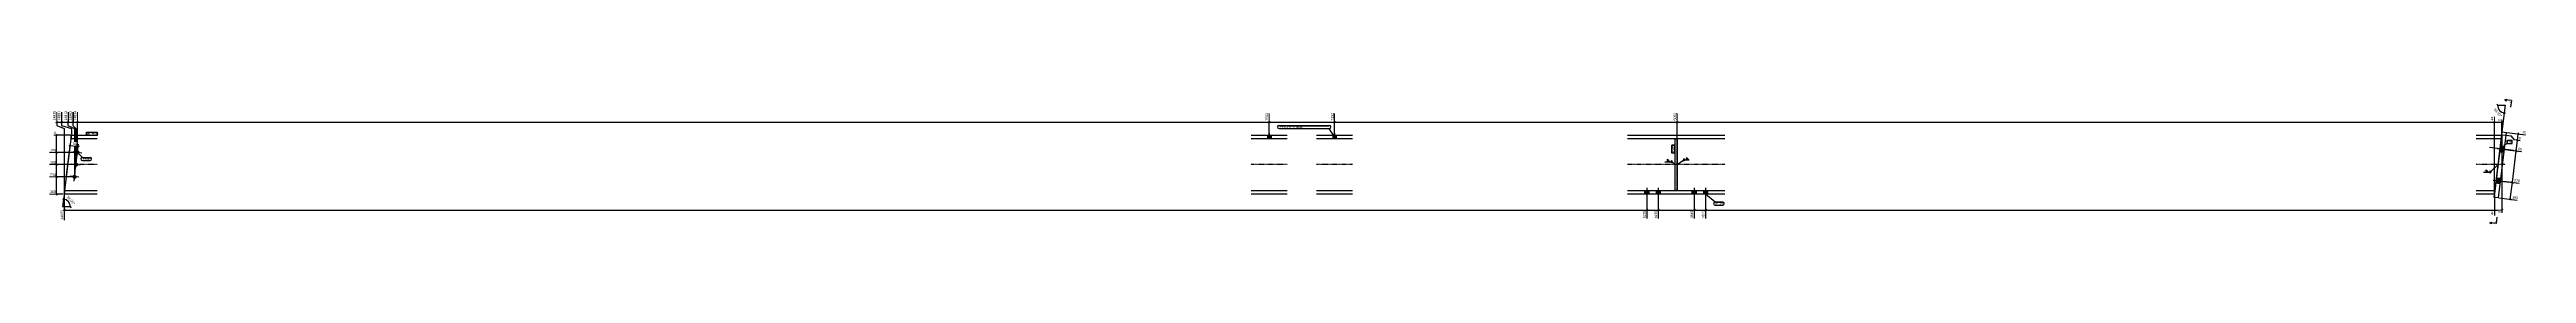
# Model space of a CAD drawing. Header units: millimetres. Extents: x 120 to 57375, y 10 to 4935.
# Drawn here: x 42199 to 57375, y 10 to 771 of the extents above; entities that cross this region are included whole.
import ezdxf

# ---------------------------------------------------------------- set-up
doc = ezdxf.new("R2010")
doc.units = ezdxf.units.MM
doc.linetypes.add('DXK_LINE_DOT2', pattern=[3.9198, 1.9599, -1.9599])
doc.linetypes.add('DXK_LINE_DOT3', pattern=[5.9187, 2.979, -0.9799, 0.9799, -0.9799])
for name, color, linetype in [('MÅLSÆTNING', 7, 'Continuous'), ('STÅL', 7, 'Continuous'), ('TEKST', 7, 'Continuous')]:
    doc.layers.add(name, color=color, linetype=linetype)
doc.styles.add('Arial', font='ARIAL.TTF', dxfattribs={"height": 0.2})
doc.styles.add('Arial Narrow', font='ARIALN.TTF', dxfattribs={"height": 0.2})

msp = doc.modelspace()

# ---------------------------------------------------------------- hatches: boundary and pattern name
at = {"layer": 'STÅL', "linetype": 'Continuous'}
for points in [[(42357, 447, -1), (42383, 444, -1)], [(49683, 551), (49661, 551), (49661, 529), (49683, 529)], [(50083, 551), (50061, 551), (50061, 529), (50083, 529)], [(57236, 447), (57240, 480), (57215, 483), (57211, 450)], [(57236, 447), (57240, 480), (57215, 483), (57211, 450)], [(42339, 298, -1), (42365, 295, -1)], [(42348, 373, -1), (42374, 370, -1)], [(51998, 214), (51972, 214), (51972, 191), (51998, 191)], [(51998, 214), (51972, 214), (51972, 191), (51998, 191)], [(52068, 214), (52042, 214), (52042, 191), (52068, 191)], [(52068, 214), (52042, 214), (52042, 191), (52068, 191)], [(52288, 214), (52262, 214), (52262, 191), (52288, 191)], [(52288, 214), (52262, 214), (52262, 191), (52288, 191)], [(52358, 214), (52332, 214), (52332, 191), (52358, 191)], [(52358, 214), (52332, 214), (52332, 191), (52358, 191)], [(57192, 291), (57188, 259), (57213, 255), (57217, 288)], [(57192, 291), (57188, 259), (57213, 255), (57217, 288)]]:
    msp.add_hatch(color=96, dxfattribs=at).paths.add_polyline_path(points)

# ---------------------------------------------------------------- linework, layer by layer
at = {"layer": 'MÅLSÆTNING', "color": 7, "linetype": 'Continuous'}
for p, q in [((42335, 629), (42347, 633)), ((42341, 692), (42341, 611)), ((42341, 631), (42370, 631)), ((42341, 611), (42361, 591)), ((42376, 633), (42364, 629)), ((42376, 633), (42364, 629)), ((42370, 450), (42370, 692)), ((42370, 450), (42370, 692)), ((42370, 631), (49672, 631)), ((49678, 633), (49666, 629)), ((49666, 629), (49678, 633)), ((49672, 555), (49672, 683)), ((49672, 555), (49672, 683)), ((49672, 631), (50072, 631)), ((50066, 629), (50078, 633)), ((50072, 555), (50072, 683)), ((52178, 633), (52166, 629)), ((52166, 629), (52178, 633)), ((52172, 533), (52172, 683)), ((52172, 533), (52172, 683)), ((57201, 728), (57196, 740)), ((57198, 734), (57246, 734)), ((57224, 555), (57240, 687)), ((57234, 685), (57247, 688)), ((57240, 687), (57246, 734)), ((42329, 551), (42225, 551)), ((42243, 545), (42239, 557)), ((42319, 486), (42331, 489)), ((42325, 488), (42375, 482)), ((42352, 301), (42376, 496)), ((42361, 591), (42361, 375)), ((42381, 483), (42368, 480)), ((57224, 547), (57224, 77)), ((57274, 459), (57344, 451)), ((57314, 448), (57311, 461)), ((42357, 371), (42199, 371)), ((42243, 365), (42239, 377)), ((42241, 297), (42241, 371)), ((57289, 263), (57313, 455)), ((42348, 297), (42199, 297)), ((42348, 297), (42199, 297)), ((42282, 191), (42199, 191)), ((42239, 303), (42243, 291)), ((42239, 197), (42243, 185)), ((42241, 191), (42241, 297)), ((51985, 167), (51985, 42)), ((52055, 167), (52055, 42)), ((52275, 167), (52275, 42)), ((52345, 167), (52345, 42)), ((52345, 167), (52345, 42)), ((57180, 187), (57180, 61)), ((57219, 271), (57331, 258)), ((57219, 271), (57331, 258)), ((57287, 269), (57291, 256)), ((57291, 256), (57287, 269)), ((42295, 96), (42283, 91)), ((51991, 96), (51979, 91)), ((51985, 93), (52055, 93)), ((52049, 91), (52061, 96)), ((52281, 96), (52269, 91)), ((52275, 93), (52345, 93)), ((52351, 96), (52339, 91)), ((52339, 91), (52351, 96)), ((57174, 91), (57186, 96)), ((57180, 93), (57224, 93)), ((57230, 96), (57218, 91))]:
    msp.add_line(p, q, dxfattribs=at)
msp.add_arc((57246, 734), 48, 180, 263, dxfattribs=at)
at = {"layer": 'STÅL', "color": 2, "linetype": 'Continuous'}
for p, q in [((42330, 529), (42293, 230)), ((42333, 551), (42330, 529)), ((42491, 529), (42330, 529)), ((42333, 551), (42491, 551)), ((49561, 551), (49782, 551)), ((49782, 529), (49561, 529)), ((49961, 551), (50182, 551)), ((50182, 529), (49961, 529)), ((51867, 551), (52463, 551)), ((52463, 529), (51867, 529)), ((52157, 528), (52157, 215)), ((52157, 528), (52172, 528)), ((52172, 528), (52172, 215)), ((57068, 551), (57224, 551)), ((57221, 529), (57068, 529)), ((57177, 171), (57226, 571)), ((57251, 568), (57202, 168)), ((57224, 551), (57221, 529)), ((57226, 571), (57251, 568)), ((42293, 230), (42289, 191)), ((42491, 191), (42289, 191)), ((42291, 214), (42491, 214)), ((49561, 214), (49782, 214)), ((49782, 191), (49561, 191)), ((49961, 214), (50182, 214)), ((50182, 191), (49961, 191)), ((51867, 214), (52463, 214)), ((52463, 191), (51867, 191)), ((52157, 215), (52172, 215)), ((57068, 214), (57182, 214)), ((57180, 191), (57068, 191)), ((57202, 168), (57177, 171)), ((57182, 214), (57180, 191))]:
    msp.add_line(p, q, dxfattribs=at)
at = {"layer": 'STÅL', "color": 7, "linetype": 'DXK_LINE_DOT2'}
for p, q in [((42330, 529), (42333, 551)), ((52157, 528), (52157, 215)), ((52172, 528), (52157, 528)), ((52172, 215), (52172, 528)), ((57221, 529), (57182, 214)), ((52157, 215), (52172, 215))]:
    msp.add_line(p, q, dxfattribs=at)
at = {"layer": 'STÅL', "color": 96, "linetype": 'Continuous'}
for p, q in [((42367, 420), (42373, 471)), ((49661, 551), (49661, 529)), ((49672, 564), (49672, 529)), ((49683, 551), (49683, 529)), ((50061, 551), (50061, 529)), ((50072, 564), (50072, 529)), ((50083, 551), (50083, 529)), ((57297, 457), (57149, 475)), ((57195, 469), (57342, 451)), ((57215, 483), (57240, 480)), ((57240, 480), (57215, 483)), ((42387, 368), (42335, 374)), ((42396, 442), (42344, 449)), ((42349, 271), (42355, 323)), ((42358, 345), (42364, 397)), ((57211, 450), (57236, 447)), ((57236, 447), (57211, 450)), ((42378, 294), (42326, 300)), ((51972, 214), (51972, 191)), ((51972, 214), (51972, 191)), ((51985, 229), (51985, 124)), ((51985, 229), (51985, 124)), ((51998, 214), (51998, 191)), ((51998, 214), (51998, 191)), ((52042, 214), (52042, 191)), ((52042, 214), (52042, 191)), ((52055, 229), (52055, 124)), ((52055, 229), (52055, 124)), ((52068, 214), (52068, 191)), ((52068, 214), (52068, 191)), ((52262, 214), (52262, 191)), ((52262, 214), (52262, 191)), ((52275, 229), (52275, 124)), ((52275, 229), (52275, 124)), ((52288, 214), (52288, 191)), ((52288, 214), (52288, 191)), ((52332, 214), (52332, 191)), ((52332, 214), (52332, 191)), ((52345, 229), (52345, 124)), ((52345, 229), (52345, 124)), ((52358, 214), (52358, 191)), ((52358, 214), (52358, 191)), ((57171, 277), (57289, 263)), ((57171, 277), (57289, 263)), ((57188, 259), (57213, 255)), ((57188, 259), (57213, 255)), ((57192, 291), (57217, 288)), ((57192, 291), (57217, 288))]:
    msp.add_line(p, q, dxfattribs=at)
at = {"layer": 'STÅL', "color": 7, "linetype": 'DXK_LINE_DOT3'}
for p, q in [((42491, 371), (42271, 371)), ((49782, 371), (49561, 371)), ((50182, 371), (49961, 371)), ((52463, 371), (51867, 371)), ((57242, 371), (57068, 371))]:
    msp.add_line(p, q, dxfattribs=at)

# ---------------------------------------------------------------- next in the draw order: wipeouts: each hides what was drawn before it
at = {"color": 0, "linetype": 'Continuous'}
for points in [[(42367, 693), (42345, 693), (42345, 637), (42367, 637)], [(49668, 683), (49646, 683), (49646, 637), (49668, 637)], [(50069, 683), (50046, 683), (50046, 637), (50069, 637)], [(57345, 454), (57348, 476), (57322, 479), (57319, 457)], [(42235, 374), (42235, 397), (42199, 397), (42199, 374)], [(52052, 87), (52029, 87), (52029, 41), (52052, 41)], [(57221, 90), (57198, 90), (57198, 73), (57221, 73)]]:
    msp.add_wipeout(points, dxfattribs=at).dxf.layer = 'MÅLSÆTNING'
at = {"color": 0}
for points, layer in [([(57209, 662), (57225, 677), (57187, 721), (57170, 706)], 'MÅLSÆTNING'), ([(52154, 463), (52140, 463), (52140, 444), (52154, 444)], 'TEKST')]:
    msp.add_wipeout(points, dxfattribs=at).dxf.layer = layer

# ---------------------------------------------------------------- next in the draw order: linework, layer by layer
at = {"layer": 'MÅLSÆTNING', "color": 7, "linetype": 'Continuous'}
for p, q in [((42347, 633), (42335, 629)), ((42341, 692), (42341, 611)), ((42341, 611), (42361, 591)), ((50078, 633), (50066, 629)), ((50072, 555), (50072, 683)), ((50072, 631), (52172, 631)), ((57174, 629), (57186, 633)), ((57180, 195), (57180, 663)), ((57180, 631), (57224, 631)), ((57230, 633), (57218, 629)), ((57224, 555), (57224, 647)), ((42241, 446), (42241, 551)), ((42352, 591), (42352, 301)), ((42361, 591), (42361, 375)), ((57283, 544), (57228, 551)), ((57274, 459), (57344, 451)), ((57301, 522), (57283, 544)), ((57337, 517), (57301, 522)), ((57311, 461), (57314, 448)), ((57313, 455), (57321, 519)), ((57322, 513), (57319, 525)), ((42366, 446), (42199, 446)), ((42239, 452), (42243, 440)), ((42243, 440), (42239, 452)), ((42243, 291), (42239, 303)), ((51985, 167), (51985, 42)), ((57180, 187), (57180, 61)), ((57275, 165), (57278, 153)), ((57276, 159), (57289, 263)), ((42289, 93), (51985, 93)), ((51979, 91), (51991, 96)), ((52345, 93), (57180, 93)), ((57174, 91), (57186, 96))]:
    msp.add_line(p, q, dxfattribs=at)

# ---------------------------------------------------------------- next in the draw order: texts
at = {"layer": 'MÅLSÆTNING', "color": 3, "linetype": 'Continuous', "style": 'Arial Narrow'}
for s, rotation, p in [('14854', 90.0002, (42364, 641)), ('7552', 90.0002, (49665, 641)), ('7152', 90.0002, (50066, 641)), ('85', -7.0015, (57323, 460)), ('5169', 90.0002, (52048, 44)), ('0', 90.0002, (57217, 77))]:
    msp.add_text(s, height=15.3, rotation=rotation, dxfattribs=at).set_placement(p)
at = {"layer": 'MÅLSÆTNING', "color": 3, "style": 'Arial Narrow'}
msp.add_text('83.00°', height=15.3, rotation=-48.5009, dxfattribs=at).set_placement((57174, 706))
at = {"layer": 'MÅLSÆTNING', "color": 3, "linetype": 'Continuous', "style": 'Arial Narrow'}
msp.add_text('180', height=15.3, dxfattribs=at).set_placement((42202, 378))

# ---------------------------------------------------------------- next in the draw order: wipeouts: each hides what was drawn before it
at = {"color": 0}
msp.add_wipeout([(52154, 463), (52140, 463), (52140, 444), (52154, 444)], dxfattribs=at).dxf.layer = 'TEKST'

# ---------------------------------------------------------------- next in the draw order: wipeouts: each hides what was drawn before it
at = {"color": 0, "linetype": 'Continuous'}
for points, layer in [([(42237, 554), (42237, 577), (42221, 577), (42221, 554)], 'MÅLSÆTNING'), ([(57341, 520), (57343, 542), (57327, 544), (57324, 522)], 'MÅLSÆTNING'), ([(42235, 300), (42235, 322), (42199, 322), (42199, 300)], 'MÅLSÆTNING'), ([(42235, 194), (42235, 217), (42199, 217), (42199, 194)], 'MÅLSÆTNING'), ([(57331, 261), (57334, 283), (57299, 287), (57296, 265)], 'MÅLSÆTNING'), ([(51982, 87), (51959, 87), (51959, 41), (51982, 41)], 'MÅLSÆTNING'), ([(52342, 87), (52319, 87), (52319, 41), (52342, 41)], 'MÅLSÆTNING'), ([(57176, 87), (57154, 87), (57154, 61), (57176, 61)], 'MÅLSÆTNING'), ([(57277, 748), (57278, 758), (57270, 759), (57268, 749)], 'TEKST')]:
    msp.add_wipeout(points, dxfattribs=at).dxf.layer = layer
at = {"color": 0}
for points in [[(49777, 594), (49777, 608), (49735, 608), (49735, 594)], [(52154, 488), (52140, 488), (52140, 467), (52154, 467)]]:
    msp.add_wipeout(points, dxfattribs=at).dxf.layer = 'TEKST'

# ---------------------------------------------------------------- next in the draw order: hatches: boundary and pattern name
at = {"layer": 'TEKST', "linetype": 'Continuous'}
msp.add_hatch(color=30, dxfattribs=at).paths.add_polyline_path([(57253, 766), (57253, 761), (57243, 767)])

# ---------------------------------------------------------------- next in the draw order: linework, layer by layer
at = {"layer": 'MÅLSÆTNING', "color": 7, "linetype": 'Continuous'}
for p, q in [((42306, 629), (42318, 633)), ((42312, 692), (42312, 611)), ((42312, 631), (42341, 631)), ((42312, 611), (42352, 591)), ((42303, 307), (42327, 502)), ((57283, 544), (57228, 551)), ((57255, 568), (57369, 554)), ((57301, 522), (57283, 544)), ((57337, 517), (57301, 522)), ((57322, 513), (57319, 525)), ((57321, 519), (57325, 559)), ((57324, 565), (57327, 553)), ((42357, 371), (42199, 371)), ((42239, 377), (42243, 365)), ((42241, 371), (42241, 446)), ((42289, 187), (42289, 32)), ((52055, 167), (52055, 42)), ((52275, 167), (52275, 42)), ((57206, 168), (57318, 154)), ((52061, 96), (52049, 91)), ((52055, 93), (52275, 93)), ((52269, 91), (52281, 96))]:
    msp.add_line(p, q, dxfattribs=at)
at = {"layer": 'TEKST', "color": 30, "linetype": 'Continuous'}
for p, q in [((57243, 767), (57254, 771)), ((57243, 767), (57253, 761)), ((57253, 761), (57254, 771))]:
    msp.add_line(p, q, dxfattribs=at)
at = {"layer": 'TEKST', "color": 7, "linetype": 'Continuous'}
msp.add_line((57283, 762), (57243, 767), dxfattribs=at)

# ---------------------------------------------------------------- next in the draw order: texts
at = {"layer": 'MÅLSÆTNING', "color": 3, "linetype": 'Continuous', "style": 'Arial Narrow'}
for s, p in [('0', (42225, 558)), ('254', (42202, 303)), ('360', (42202, 198))]:
    msp.add_text(s, height=15.3, dxfattribs=at).set_placement(p)
for s, rotation, p in [('0', -7.0015, (57328, 525)), ('278', -7.0015, (57299, 268)), ('5239', 90.0002, (51978, 44)), ('4879', 90.0002, (52338, 44)), ('44', 90.0002, (57173, 64))]:
    msp.add_text(s, height=15.3, rotation=rotation, dxfattribs=at).set_placement(p)
at = {"layer": 'TEKST', "color": 3, "linetype": 'Continuous', "style": 'Arial'}
msp.add_text('A', height=9.55, rotation=-7.0015, dxfattribs=at).set_placement((57268, 749))

# ---------------------------------------------------------------- next in the draw order: wipeouts: each hides what was drawn before it
at = {"color": 0}
for points in [[(49777, 594), (49777, 608), (49735, 608), (49735, 594)], [(52154, 488), (52140, 488), (52140, 467), (52154, 467)]]:
    msp.add_wipeout(points, dxfattribs=at).dxf.layer = 'TEKST'

# ---------------------------------------------------------------- next in the draw order: linework, layer by layer
at = {"layer": 'TEKST', "color": 7, "linetype": 'Continuous'}
for p, q in [((52138, 442), (52138, 490)), ((52157, 490), (52138, 490)), ((52157, 442), (52157, 490)), ((52157, 442), (52138, 442))]:
    msp.add_line(p, q, dxfattribs=at)

# ---------------------------------------------------------------- next in the draw order: texts
at = {"layer": 'TEKST', "color": 3, "style": 'Arial Narrow'}
for s, p in [('BS', (52154, 467)), ('A9', (52154, 444))]:
    msp.add_text(s, height=13.4, rotation=90.0002, dxfattribs=at).set_placement(p)

# ---------------------------------------------------------------- next in the draw order: wipeouts: each hides what was drawn before it
at = {"color": 0, "linetype": 'Continuous'}
for points, layer in [([(42338, 693), (42315, 693), (42315, 637), (42338, 637)], 'MÅLSÆTNING'), ([(57221, 651), (57198, 651), (57198, 635), (57221, 635)], 'MÅLSÆTNING'), ([(57373, 556), (57375, 579), (57350, 582), (57347, 559)], 'MÅLSÆTNING'), ([(57319, 157), (57321, 179), (57286, 184), (57283, 162)], 'MÅLSÆTNING'), ([(42285, 87), (42263, 87), (42263, 32), (42285, 32)], 'MÅLSÆTNING'), ([(52272, 87), (52249, 87), (52249, 41), (52272, 41)], 'MÅLSÆTNING'), ([(57187, 16), (57189, 26), (57180, 27), (57179, 17)], 'TEKST')]:
    msp.add_wipeout(points, dxfattribs=at).dxf.layer = layer
at = {"color": 0}
for points in [[(50038, 594), (50038, 608), (49781, 608), (49781, 594)], [(52449, 126), (52449, 140), (52406, 140), (52406, 126)]]:
    msp.add_wipeout(points, dxfattribs=at).dxf.layer = 'TEKST'

# ---------------------------------------------------------------- next in the draw order: hatches: boundary and pattern name
at = {"layer": 'TEKST', "linetype": 'Continuous'}
msp.add_hatch(color=30, dxfattribs=at).paths.add_polyline_path([(57162, 20), (57161, 15), (57151, 16)])

# ---------------------------------------------------------------- next in the draw order: linework, layer by layer
at = {"layer": 'MÅLSÆTNING', "color": 7, "linetype": 'Continuous'}
for p, q in [((42267, 629), (42279, 633)), ((42273, 692), (42273, 611)), ((42273, 631), (42312, 631)), ((42273, 611), (42333, 591)), ((42318, 633), (42306, 629)), ((42312, 692), (42312, 611)), ((42312, 611), (42352, 591)), ((52172, 631), (57180, 631)), ((57174, 629), (57186, 633)), ((57180, 195), (57180, 663)), ((42333, 591), (42333, 555)), ((42352, 591), (42352, 301)), ((42291, 162), (42279, 159)), ((42285, 161), (42279, 113)), ((42288, 187), (42285, 161)), ((42327, 113), (42279, 113)), ((42325, 119), (42329, 107))]:
    msp.add_line(p, q, dxfattribs=at)
msp.add_arc((42279, 113), 48, 0, 83, dxfattribs=at)
at = {"layer": 'TEKST', "color": 7, "linetype": 'Continuous'}
for p, q in [((57283, 762), (57278, 722)), ((57191, 11), (57151, 16)), ((57191, 11), (57196, 51))]:
    msp.add_line(p, q, dxfattribs=at)
at = {"layer": 'TEKST', "color": 30, "linetype": 'Continuous'}
for p, q in [((57151, 16), (57162, 20)), ((57160, 10), (57151, 16)), ((57162, 20), (57160, 10))]:
    msp.add_line(p, q, dxfattribs=at)

# ---------------------------------------------------------------- next in the draw order: texts
at = {"layer": 'MÅLSÆTNING', "color": 3, "linetype": 'Continuous', "style": 'Arial Narrow'}
for s, rotation, p in [('14863', 90.0002, (42335, 641)), ('0', 90.0002, (57217, 638)), ('20', -7.0015, (57350, 562)), ('383', -7.0015, (57287, 164)), ('14935', 90.0002, (42282, 35)), ('4949', 90.0002, (52268, 44))]:
    msp.add_text(s, height=15.3, rotation=rotation, dxfattribs=at).set_placement(p)
at = {"layer": 'TEKST', "color": 3, "linetype": 'Continuous', "style": 'Arial'}
msp.add_text('A', height=9.55, rotation=-7.0015, dxfattribs=at).set_placement((57179, 17))

# ---------------------------------------------------------------- next in the draw order: wipeouts: each hides what was drawn before it
at = {"color": 0}
for points in [[(50038, 594), (50038, 608), (49781, 608), (49781, 594)], [(52227, 401), (52227, 413), (52219, 413), (52219, 401)], [(52449, 126), (52449, 140), (52406, 140), (52406, 126)]]:
    msp.add_wipeout(points, dxfattribs=at).dxf.layer = 'TEKST'

# ---------------------------------------------------------------- next in the draw order: hatches: boundary and pattern name
at = {"layer": 'TEKST', "linetype": 'Continuous'}
msp.add_hatch(color=3, dxfattribs=at).paths.add_polyline_path([(52182, 375), (52172, 371), (52179, 379)])

# ---------------------------------------------------------------- next in the draw order: linework, layer by layer
at = {"layer": 'TEKST', "color": 7, "linetype": 'Continuous'}
for p, q in [((49732, 611), (50040, 611)), ((49732, 592), (50040, 592)), ((50072, 540), (50040, 592)), ((52345, 192), (52404, 143)), ((52404, 143), (52451, 143)), ((52404, 124), (52451, 124))]:
    msp.add_line(p, q, dxfattribs=at)
at = {"layer": 'TEKST', "color": 3, "linetype": 'Continuous'}
for p, q in [((52172, 371), (52213, 400)), ((52213, 400), (52246, 400)), ((52243, 400), (52229, 414)), ((52229, 414), (52229, 400)), ((52229, 400), (52243, 400))]:
    msp.add_line(p, q, dxfattribs=at)
at = {"layer": 'TEKST', "color": 7, "linetype": 'Continuous'}
for centre, start, end in [((49732, 601), 90, 270), ((50040, 601), 270, 90), ((52404, 133), 90, 270), ((52451, 133), 270, 90)]:
    msp.add_arc(centre, 9.4, start, end, dxfattribs=at)
at = {"layer": 'TEKST', "color": 3, "linetype": 'Continuous'}
for start, end in [(90, 270), (270, 90)]:
    msp.add_arc((52213, 400), 5, start, end, dxfattribs=at)

# ---------------------------------------------------------------- next in the draw order: texts
at = {"layer": 'TEKST', "color": 3, "style": 'Arial Narrow'}
for s, height, p in [('2*D22', 13.4, (49735, 594)), ('Lifting holes', 13.36, (49781, 594)), ('5', 9.54, (52220, 402)), ('8*D26', 13.4, (52406, 126))]:
    msp.add_text(s, height=height, dxfattribs=at).set_placement(p)

# ---------------------------------------------------------------- next in the draw order: wipeouts: each hides what was drawn before it
at = {"color": 0, "linetype": 'Continuous'}
for points in [[(42309, 693), (42286, 693), (42286, 637), (42309, 637)], [(52169, 683), (52147, 683), (52147, 637), (52169, 637)], [(57176, 663), (57154, 663), (57154, 637), (57176, 637)]]:
    msp.add_wipeout(points, dxfattribs=at).dxf.layer = 'MÅLSÆTNING'
at = {"color": 0}
for points, layer in [([(42339, 127), (42356, 142), (42317, 186), (42300, 171)], 'MÅLSÆTNING'), ([(57285, 503), (57285, 517), (57259, 517), (57259, 503)], 'TEKST'), ([(57126, 327), (57126, 338), (57119, 338), (57119, 327)], 'TEKST')]:
    msp.add_wipeout(points, dxfattribs=at).dxf.layer = layer

# ---------------------------------------------------------------- next in the draw order: hatches: boundary and pattern name
at = {"layer": 'TEKST', "linetype": 'Continuous'}
msp.add_hatch(color=3, dxfattribs=at).paths.add_polyline_path([(57193, 366), (57202, 371), (57196, 363)])

# ---------------------------------------------------------------- next in the draw order: linework, layer by layer
at = {"layer": 'MÅLSÆTNING', "color": 7, "linetype": 'Continuous'}
for p, q in [((42237, 629), (42249, 633)), ((42243, 692), (42243, 611)), ((42243, 631), (42273, 631)), ((42243, 611), (42289, 591)), ((42279, 633), (42267, 629)), ((42273, 692), (42273, 611)), ((42273, 611), (42333, 591)), ((42289, 591), (42289, 195)), ((42333, 591), (42333, 555))]:
    msp.add_line(p, q, dxfattribs=at)
at = {"layer": 'TEKST', "color": 3, "linetype": 'Continuous'}
for p, q in [((57112, 326), (57153, 326)), ((57143, 326), (57128, 340)), ((57128, 340), (57128, 326)), ((57128, 326), (57143, 326)), ((57202, 371), (57153, 326))]:
    msp.add_line(p, q, dxfattribs=at)
for start, end in [(90, 270), (270, 90)]:
    msp.add_arc((57153, 326), 5, start, end, dxfattribs=at)

# ---------------------------------------------------------------- next in the draw order: texts
at = {"layer": 'MÅLSÆTNING', "color": 3, "linetype": 'Continuous', "style": 'Arial Narrow'}
for s, p in [('14872', (42306, 641)), ('5052', (52166, 641)), ('44', (57173, 641))]:
    msp.add_text(s, height=15.3, rotation=90.0002, dxfattribs=at).set_placement(p)
at = {"layer": 'MÅLSÆTNING', "color": 3, "style": 'Arial Narrow'}
msp.add_text('83.00°', height=15.3, rotation=-48.5009, dxfattribs=at).set_placement((42304, 171))
at = {"layer": 'TEKST', "color": 3, "style": 'Arial Narrow'}
msp.add_text('6', height=9.54, dxfattribs=at).set_placement((57119, 328))

# ---------------------------------------------------------------- next in the draw order: wipeouts: each hides what was drawn before it
at = {"color": 0}
for points in [[(57285, 503), (57285, 517), (57259, 517), (57259, 503)], [(52111, 391), (52111, 402), (52103, 402), (52103, 391)]]:
    msp.add_wipeout(points, dxfattribs=at).dxf.layer = 'TEKST'

# ---------------------------------------------------------------- next in the draw order: hatches: boundary and pattern name
at = {"layer": 'TEKST', "linetype": 'Continuous'}
msp.add_hatch(color=3, dxfattribs=at).paths.add_polyline_path([(52151, 380), (52157, 371), (52148, 376)])

# ---------------------------------------------------------------- next in the draw order: linework, layer by layer
at = {"layer": 'TEKST', "color": 7, "linetype": 'Continuous'}
for p, q in [((57236, 489), (57257, 501)), ((57257, 520), (57288, 520)), ((57257, 501), (57257, 520)), ((57257, 501), (57288, 501)), ((57288, 501), (57288, 520))]:
    msp.add_line(p, q, dxfattribs=at)
at = {"layer": 'TEKST', "color": 3, "linetype": 'Continuous'}
for p, q in [((52097, 389), (52137, 389)), ((52127, 389), (52113, 404)), ((52113, 404), (52113, 389)), ((52113, 389), (52127, 389)), ((52157, 371), (52137, 389))]:
    msp.add_line(p, q, dxfattribs=at)
for start, end in [(90, 270), (270, 90)]:
    msp.add_arc((52137, 389), 5, start, end, dxfattribs=at)

# ---------------------------------------------------------------- next in the draw order: texts
at = {"layer": 'TEKST', "color": 3, "style": 'Arial Narrow'}
for s, height, p in [('F36', 13.4, (57259, 503)), ('5', 9.54, (52104, 391))]:
    msp.add_text(s, height=height, dxfattribs=at).set_placement(p)

# ---------------------------------------------------------------- next in the draw order: wipeouts: each hides what was drawn before it
at = {"color": 0, "linetype": 'Continuous'}
msp.add_wipeout([(42270, 693), (42247, 693), (42247, 637), (42270, 637)], dxfattribs=at).dxf.layer = 'MÅLSÆTNING'
at = {"color": 0}
msp.add_wipeout([(42363, 486), (42366, 508), (42340, 511), (42337, 489)], dxfattribs=at).dxf.layer = 'MÅLSÆTNING'

# ---------------------------------------------------------------- next in the draw order: linework, layer by layer
at = {"layer": 'MÅLSÆTNING', "color": 7, "linetype": 'Continuous'}
msp.add_line((42366, 446), (42199, 446), dxfattribs=at)

# ---------------------------------------------------------------- next in the draw order: texts
at = {"layer": 'MÅLSÆTNING', "color": 3, "style": 'Arial Narrow'}
msp.add_text('50', height=15.3, rotation=-7.0015, dxfattribs=at).set_placement((42341, 492))

# ---------------------------------------------------------------- next in the draw order: wipeouts: each hides what was drawn before it
at = {"color": 0, "linetype": 'Continuous'}
msp.add_wipeout([(42240, 693), (42217, 693), (42217, 637), (42240, 637)], dxfattribs=at).dxf.layer = 'MÅLSÆTNING'

# ---------------------------------------------------------------- next in the draw order: texts
at = {"layer": 'MÅLSÆTNING', "color": 3, "linetype": 'Continuous', "style": 'Arial Narrow'}
for s, p in [('14935', (42236, 641)), ('14891', (42266, 641))]:
    msp.add_text(s, height=15.3, rotation=90.0002, dxfattribs=at).set_placement(p)

# ---------------------------------------------------------------- next in the draw order: wipeouts: each hides what was drawn before it
at = {"color": 0, "linetype": 'Continuous'}
msp.add_wipeout([(42235, 449), (42235, 471), (42199, 471), (42199, 449)], dxfattribs=at).dxf.layer = 'MÅLSÆTNING'
at = {"color": 0}
for points in [[(42444, 554), (42444, 568), (42427, 568), (42427, 554)], [(42445, 399), (42445, 413), (42402, 413), (42402, 399)]]:
    msp.add_wipeout(points, dxfattribs=at).dxf.layer = 'TEKST'

# ---------------------------------------------------------------- next in the draw order: texts
at = {"layer": 'MÅLSÆTNING', "color": 3, "linetype": 'Continuous', "style": 'Arial Narrow'}
msp.add_text('106', height=15.3, dxfattribs=at).set_placement((42202, 452))

# ---------------------------------------------------------------- next in the draw order: wipeouts: each hides what was drawn before it
at = {"color": 0}
for points in [[(42444, 554), (42444, 568), (42427, 568), (42427, 554)], [(42445, 399), (42445, 413), (42402, 413), (42402, 399)]]:
    msp.add_wipeout(points, dxfattribs=at).dxf.layer = 'TEKST'

# ---------------------------------------------------------------- next in the draw order: linework, layer by layer
at = {"layer": 'TEKST', "color": 7, "linetype": 'Continuous'}
for p, q in [((42370, 446), (42400, 415)), ((42400, 415), (42447, 415)), ((42400, 396), (42447, 396))]:
    msp.add_line(p, q, dxfattribs=at)
for centre, start, end in [((42400, 406), 90, 270), ((42447, 406), 270, 90)]:
    msp.add_arc(centre, 9.4, start, end, dxfattribs=at)

# ---------------------------------------------------------------- next in the draw order: texts
at = {"layer": 'TEKST', "color": 3, "style": 'Arial Narrow'}
msp.add_text('3*D26', height=13.4, dxfattribs=at).set_placement((42402, 399))

# ---------------------------------------------------------------- next in the draw order: wipeouts: each hides what was drawn before it
at = {"color": 0}
msp.add_wipeout([(42489, 554), (42489, 564), (42449, 564), (42449, 554)], dxfattribs=at).dxf.layer = 'TEKST'

# ---------------------------------------------------------------- next in the draw order: wipeouts: each hides what was drawn before it
msp.add_wipeout([(42489, 554), (42489, 564), (42449, 564), (42449, 554)], dxfattribs=at).dxf.layer = 'TEKST'

# ---------------------------------------------------------------- next in the draw order: linework, layer by layer
at = {"layer": 'TEKST', "color": 7, "linetype": 'Continuous'}
for p, q in [((42425, 570), (42492, 570)), ((42425, 552), (42425, 570)), ((42425, 552), (42492, 552)), ((42492, 552), (42492, 570))]:
    msp.add_line(p, q, dxfattribs=at)

# ---------------------------------------------------------------- next in the draw order: texts
at = {"layer": 'TEKST', "color": 3, "style": 'Arial Narrow'}
for s, height, p in [('d4', 13.4, (42427, 554)), ('HEB360', 9.54, (42449, 554))]:
    msp.add_text(s, height=height, dxfattribs=at).set_placement(p)

doc.saveas('drawing.dxf')
